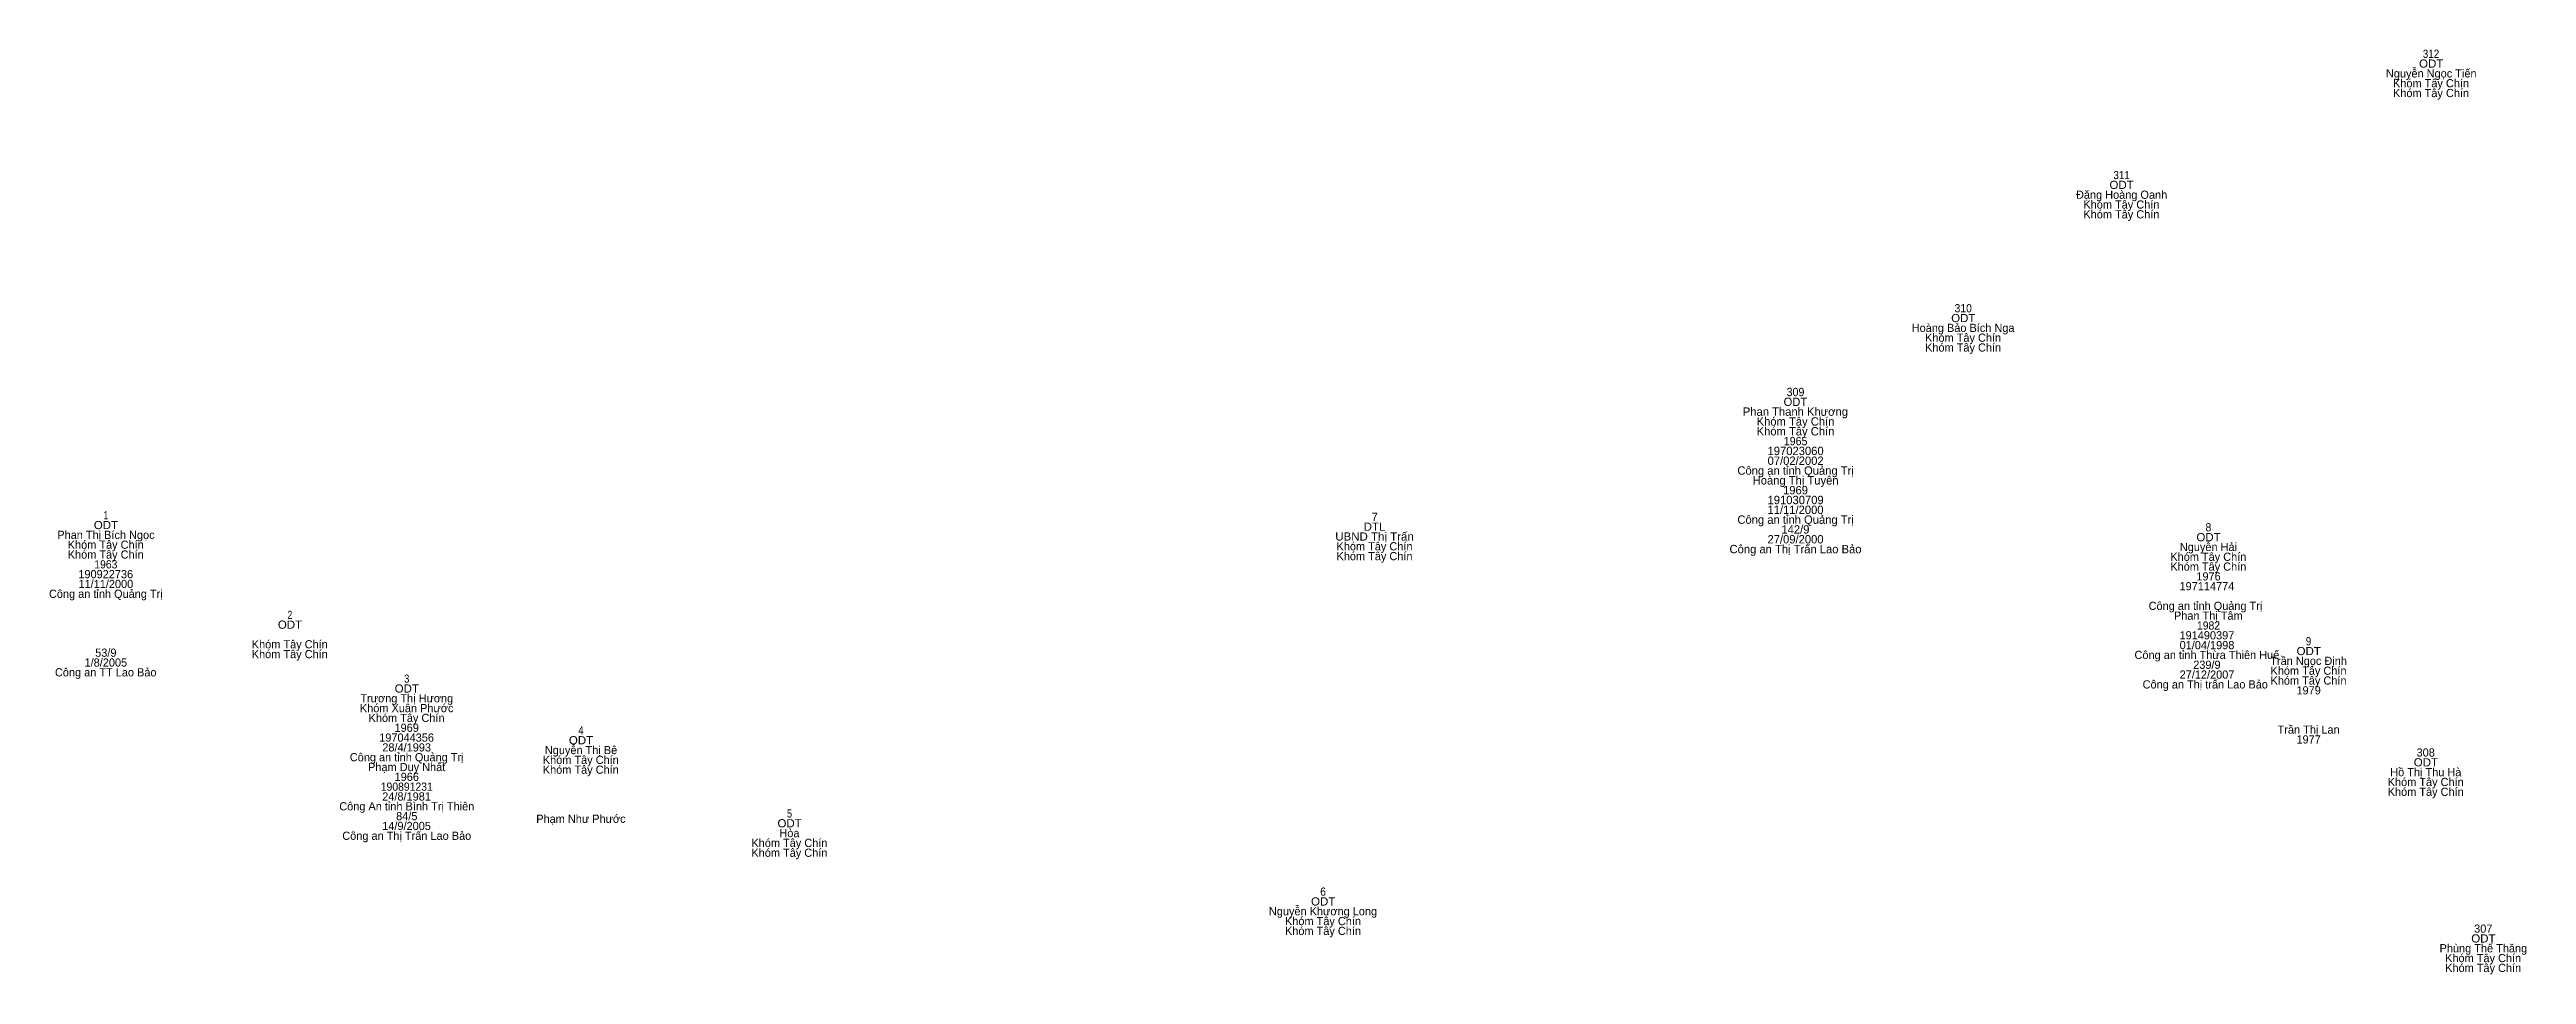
# Model space of a CAD drawing. Header units: metres. Extents: x 537000 to 537501, y 1838003 to 1838507.
# Drawn here: x 537086.9 to 537208, y 1838462 to 1838507.2 of the extents above; entities that cross this region are included whole.
import ezdxf
from ezdxf.enums import TextEntityAlignment as Align

# ---------------------------------------------------------------- set-up
doc = ezdxf.new("R2010")
doc.units = ezdxf.units.M
doc.header["$LTSCALE"] = 0.16
doc.layers.add('1', color=7, linetype='Continuous')

msp = doc.modelspace()

# ---------------------------------------------------------------- texts
at = {"layer": '1'}
for s, height, width, p in [('ODT', 0.4, 1.05, (537203.375, 1838506.34)), ('312', 0.4, 0.9, (537203.365, 1838506.82)), ('ODT', 0.4, 1.05, (537188.235, 1838500.41)), ('311', 0.4, 0.9, (537188.235, 1838500.89)), ('310', 0.4, 0.95, (537180.49, 1838494.38)), ('ODT', 0.4, 1.05, (537180.495, 1838493.9)), ('309', 0.4095, 0.95, (537172.29, 1838490.28)), ('1965', 0.4095, 0.95, (537172.295, 1838487.88)), ('ODT', 0.4, 1.05, (537089.675, 1838483.78)), ('1', 0.4, 0.75, (537089.67, 1838484.26)), ('UBND Thị Trấn', 0.4, 1.05, (537151.705, 1838483.22)), ('DTL', 0.4, 1.05, (537151.705, 1838483.7)), ('ODT', 0.4, 1.05, (537192.485, 1838483.19)), ('8', 0.4, 0.95, (537192.48, 1838483.67)), ('1963', 0.4, 0.95, (537089.67, 1838481.86)), ('ODT', 0.4, 1.05, (537098.675, 1838478.91)), ('2', 0.4, 0.8, (537098.67, 1838479.39)), ('1982', 0.4, 0.95, (537192.485, 1838478.87)), ('ODT', 0.4, 1.05, (537197.385, 1838477.62)), ('9', 0.4, 0.9, (537197.375, 1838478.1)), ('ODT', 0.4, 1.05, (537104.385, 1838475.79)), ('3', 0.4, 0.85, (537104.385, 1838476.27)), ('4', 0.4, 0.85, (537112.9, 1838473.74)), ('ODT', 0.4, 1.05, (537112.905, 1838473.26)), ('ODT', 0.4, 1.05, (537203.115, 1838472.18)), ('190891231', 0.4, 0.95, (537104.385, 1838470.99)), ('ODT', 0.4, 1.05, (537123.105, 1838469.2)), ('5', 0.4, 0.85, (537123.1, 1838469.68)), ('ODT', 0.4, 1.05, (537149.195, 1838465.38)), ('6', 0.4, 0.95, (537149.19, 1838465.86)), ('ODT', 0.4, 1.05, (537205.925, 1838463.57))]:
    msp.add_text(s, height=height, dxfattribs=dict(at, width=width)).set_placement(p, align=Align.CENTER)
for s, height, p in [('Nguyễn Ngọc Tiến', 0.4, (537203.375, 1838505.86)), ('Khóm Tây Chín', 0.4, (537203.365, 1838505.38)), ('Khóm Tây Chín', 0.4, (537203.365, 1838504.9)), ('Đặng Hoàng Oanh', 0.4, (537188.235, 1838499.93)), ('Khóm Tây Chín', 0.4, (537188.225, 1838499.45)), ('Khóm Tây Chín', 0.4, (537188.225, 1838498.97)), ('Hoàng Bảo Bích Nga', 0.4, (537180.485, 1838493.42)), ('Khóm Tây Chín', 0.4, (537180.485, 1838492.94)), ('Khóm Tây Chín', 0.4, (537180.485, 1838492.46)), ('Phan Thanh Khương', 0.4095, (537172.285, 1838489.32)), ('ODT', 0.4095, (537172.285, 1838489.8)), ('Khóm Tây Chín', 0.4095, (537172.29, 1838488.84)), ('Khóm Tây Chín', 0.4095, (537172.29, 1838488.36)), ('07/02/2002', 0.4095, (537172.295, 1838486.92)), ('197023060', 0.4095, (537172.295, 1838487.4)), ('Công an tỉnh Quảng Trị', 0.4095, (537172.295, 1838486.44)), ('Hoàng Thị Tuyên', 0.4095, (537172.295, 1838485.96)), ('1969', 0.4095, (537172.29, 1838485.48)), ('11/11/2000', 0.4095, (537172.29, 1838484.52)), ('191030709', 0.4095, (537172.295, 1838485)), ('Phan Thị Bích Ngọc', 0.4, (537089.675, 1838483.3)), ('7', 0.4, (537151.715, 1838484.18)), ('Công an tỉnh Quảng Trị', 0.4095, (537172.295, 1838484.04)), ('27/09/2000', 0.4095, (537172.29, 1838483.08)), ('142/9', 0.4095, (537172.285, 1838483.56)), ('Khóm Tây Chín', 0.4, (537089.665, 1838482.82)), ('Khóm Tây Chín', 0.4, (537089.665, 1838482.34)), ('Khóm Tây Chín', 0.4, (537151.705, 1838482.74)), ('Khóm Tây Chín', 0.4, (537151.705, 1838482.26)), ('Công an Thị Trấn Lao Bảo', 0.4095, (537172.29, 1838482.6)), ('Khóm Tây Chín', 0.4, (537192.475, 1838482.23)), ('Nguyễn Hải', 0.4, (537192.48, 1838482.71)), ('190922736', 0.4, (537089.665, 1838481.38)), ('11/11/2000', 0.4, (537089.67, 1838480.9)), ('Khóm Tây Chín', 0.4, (537192.475, 1838481.75)), ('197114774 ', 0.4, (537192.48, 1838480.79)), ('1976', 0.4, (537192.485, 1838481.27)), ('Công an tỉnh Quảng Trị', 0.4, (537089.67, 1838480.42)), ('Công an tỉnh Quảng Trị  ', 0.4, (537192.485, 1838479.83)), ('Phan Thị Tâm', 0.4, (537192.475, 1838479.35)), ('191490397 ', 0.4, (537192.48, 1838478.39)), ('1/8/2005', 0.4, (537089.67, 1838477.06)), ('53/9', 0.4, (537089.67, 1838477.54)), ('Khóm Tây Chín', 0.4, (537098.665, 1838477.95)), ('Khóm Tây Chín', 0.4, (537098.665, 1838477.47)), ('Công an tỉnh Thừa Thiên Huế ', 0.4, (537192.48, 1838477.43)), ('01/04/1998 ', 0.4, (537192.485, 1838477.91)), ('Trần Ngọc Định', 0.4, (537197.38, 1838477.14)), ('Công an TT Lao Bảo', 0.4, (537089.665, 1838476.58)), ('Công an Thị trấn Lao Bảo  ', 0.4, (537192.475, 1838475.99)), ('27/12/2007 ', 0.4, (537192.485, 1838476.47)), ('239/9 ', 0.4, (537192.48, 1838476.95)), ('Khóm Tây Chín', 0.4, (537197.375, 1838476.66)), ('Khóm Tây Chín', 0.4, (537197.375, 1838476.18)), ('Trương Thị Hương', 0.4, (537104.385, 1838475.31)), ('Khóm Xuân Phước', 0.4, (537104.38, 1838474.83)), ('1979', 0.4, (537197.38, 1838475.7)), ('Khóm Tây Chín', 0.4, (537104.375, 1838474.35)), ('197044356', 0.4, (537104.375, 1838473.39)), ('1969', 0.4, (537104.38, 1838473.87)), ('Trần Thị Lan', 0.4, (537197.38, 1838473.78)), ('Công an tỉnh Quảng Trị', 0.4, (537104.38, 1838472.43)), ('28/4/1993', 0.4, (537104.38, 1838472.91)), ('Khóm Tây Chín', 0.4, (537112.895, 1838472.3)), ('Nguyễn Thị Bê', 0.4, (537112.905, 1838472.78)), ('1977', 0.4, (537197.38, 1838473.3)), ('308', 0.4, (537203.105, 1838472.66)), ('Phạm Duy Nhất', 0.4, (537104.38, 1838471.95)), ('1966', 0.4, (537104.385, 1838471.47)), ('Khóm Tây Chín', 0.4, (537112.895, 1838471.82)), ('Khóm Tây Chín', 0.4, (537203.105, 1838471.22)), ('Hồ Thị Thu Hà', 0.4, (537203.11, 1838471.7)), ('Công An tỉnh Bình Trị Thiên', 0.4, (537104.385, 1838470.03)), ('24/8/1981', 0.4, (537104.375, 1838470.51)), ('Khóm Tây Chín', 0.4, (537203.105, 1838470.74)), ('Công an Thị Trấn Lao Bảo', 0.4, (537104.385, 1838468.59)), ('14/9/2005', 0.4, (537104.375, 1838469.07)), ('84/5', 0.4, (537104.385, 1838469.55)), ('Phạm Như Phước', 0.4, (537112.9, 1838469.42)), ('Hòa', 0.4, (537123.095, 1838468.72)), ('Khóm Tây Chín', 0.4, (537123.095, 1838468.24)), ('Khóm Tây Chín', 0.4, (537123.095, 1838467.76)), ('Nguyễn Khương Long', 0.4, (537149.185, 1838464.9)), ('Khóm Tây Chín', 0.4, (537149.185, 1838464.42)), ('Khóm Tây Chín', 0.4, (537149.185, 1838463.94)), ('307', 0.4, (537205.92, 1838464.05)), ('Phùng Thế Thăng', 0.4, (537205.925, 1838463.09)), ('Khóm Tây Chín', 0.4, (537205.915, 1838462.61)), ('Khóm Tây Chín', 0.4, (537205.915, 1838462.13))]:
    msp.add_text(s, height=height, dxfattribs=at).set_placement(p, align=Align.CENTER)

doc.saveas('drawing.dxf')
